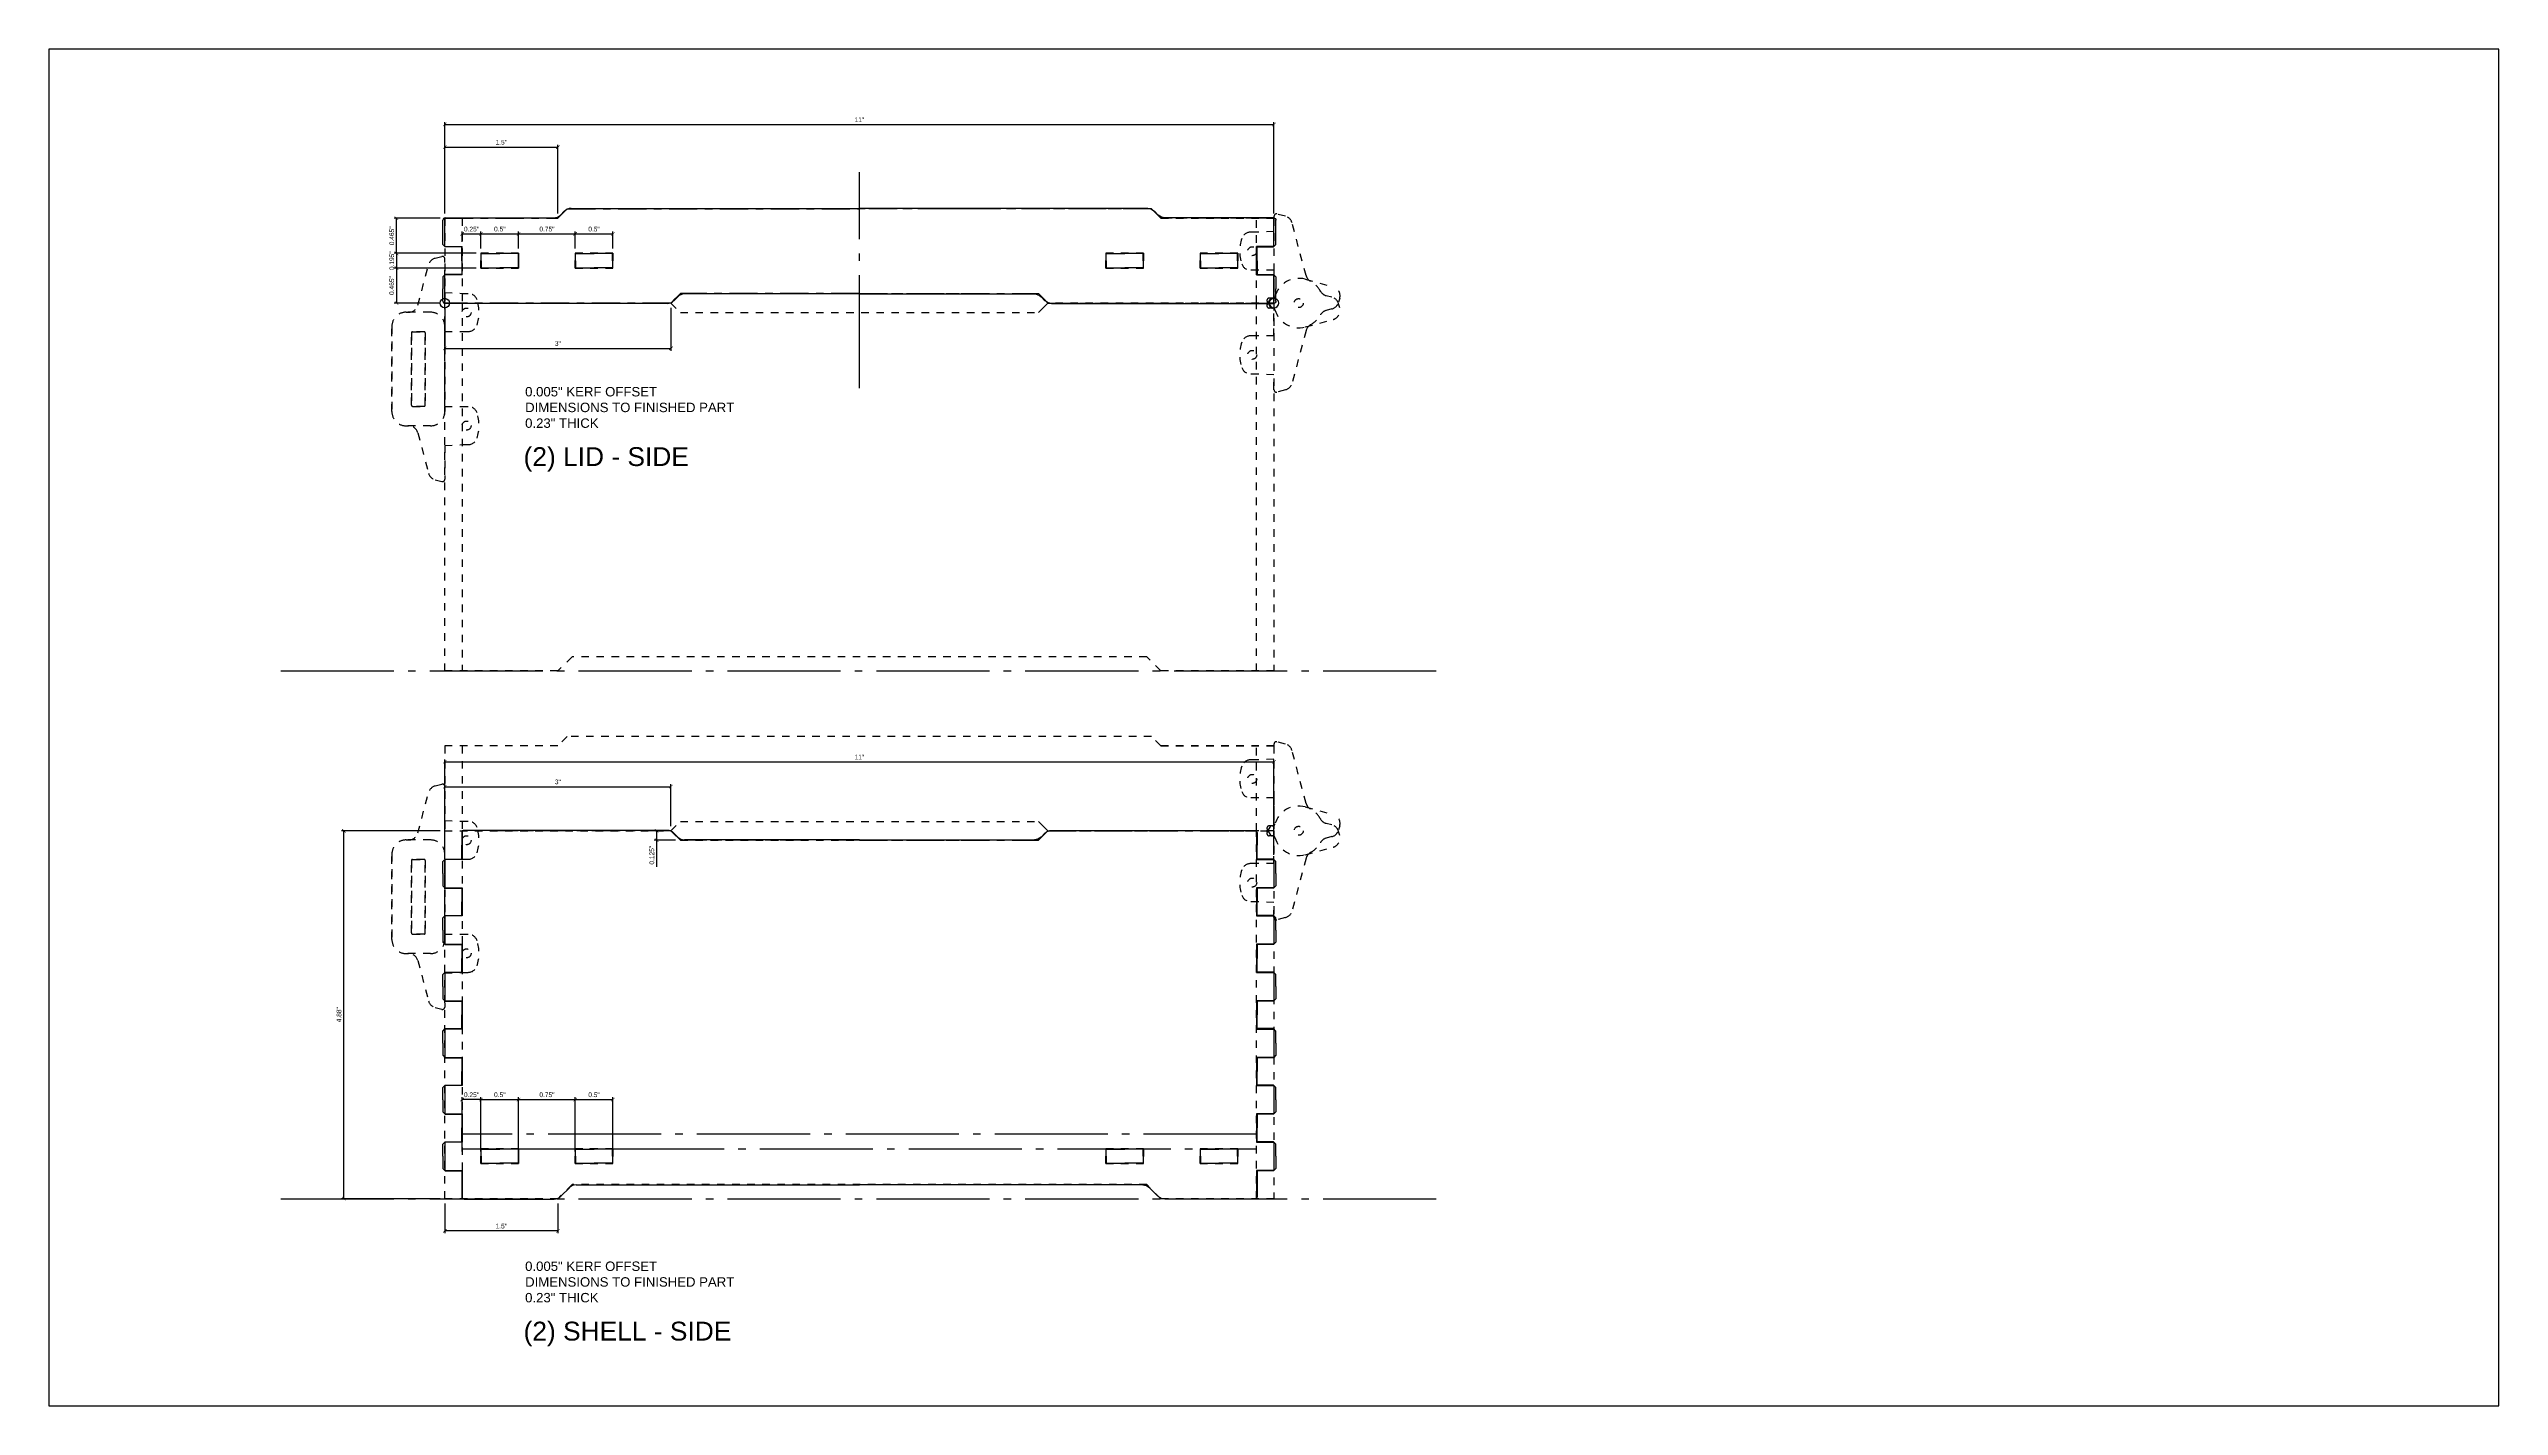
# Model space of a CAD drawing. Header units: inches. Extents: x -248 to 125, y -31 to 166.
# Drawn here: x -4.25 to 28.25, y -3 to 15 of the extents above; entities that cross this region are included whole.
import ezdxf

# ---------------------------------------------------------------- set-up
doc = ezdxf.new("R2010")
doc.units = ezdxf.units.IN
doc.header["$MEASUREMENT"] = 0
doc.linetypes.add('ACAD_ISO04W100', pattern=[30, 24, -3, 0, -3])
doc.linetypes.add('ACAD_ISO07W100', pattern=[3, 0, -3])
doc.layers.get('Defpoints').update_dxf_attribs({"color": 30})
doc.layers.add('ANNO', color=6, linetype='Continuous', lineweight=0)
doc.layers.add('CUT', color=1, linetype='Continuous')
doc.styles.get("Standard").update_dxf_attribs({"font": 'arial.ttf'})
doc.dimstyles.get("Standard").update_dxf_attribs({"dimtxt": 0.0625, "dimasz": 0.046875, "dimexe": 0.03125, "dimexo": 0.0625, "dimgap": 0.03125, "dimtad": 1, "dimdec": 4, "dimdsep": 46, "dimtxsty": 'Standard', "dimblk": 'ARCHTICK', "dimcen": 0.09, "dimadec": 0, "dimazin": 0, "dimtfac": 1, "dimtdec": 4, "dimtofl": 0, "dimtmove": 0, "dimatfit": 3, "dimldrblk": 'DOT', "dimfxl": 1, "dimtolj": 1, "dimtzin": 0, "dimarcsym": 0})

# ---------------------------------------------------------------- blocks, each defined once
blk = doc.blocks.new('Elev_Side_Guidelines')
at = {"layer": 'Defpoints', "linetype": 'ACAD_ISO07W100', "ltscale": 0.015625}
for p, q in [((5.273, 5.821), (5.191, 5.821)), ((5.5, 5.83), (5.263, 5.821)), ((-5.5, 5.018), (-5.5, 5.468)), ((5.273, 5.315), (5.191, 5.315)), ((5.5, 5.315), (5.263, 5.315)), ((-5.5, 5.018), (-5.263, 5.008)), ((-5.273, 5.008), (-5.191, 5.008)), ((-2.5, 4.88), (-2.438, 4.943)), ((2.52, 4.88), (5.5, 4.88)), ((-5.5, 4.502), (-5.263, 4.502)), ((-5.273, 4.502), (-5.191, 4.502)), ((5.273, 4.445), (5.191, 4.445)), ((5.5, 4.445), (5.263, 4.445)), ((5.273, 3.939), (5.191, 3.939)), ((5.5, 3.93), (5.263, 3.939)), ((-5.5, 3.508), (-5.263, 3.508)), ((-5.273, 3.508), (-5.191, 3.508)), ((-5.5, 2.992), (-5.263, 3.002)), ((-5.5, 2.992), (-5.5, 2.542)), ((-5.273, 3.002), (-5.191, 3.002))]:
    blk.add_line(p, q, dxfattribs=at)
for points in [[(4, 6.005), (5.5, 6.005), (4, 6.005), (3.875, 6.13), (-3.875, 6.13), (-4, 6.005), (-5.5, 6.005), (-5.5, 4.88)], [(5.5, 6.005), (5.5, 4.88), (2.52, 4.88), (5.5, 4.88), (5.5, 0), (4, 0), (3.812, 0.187), (-3.812, 0.187), (-4, 0), (-5.5, 0), (-5.5, 4.88), (-2.5, 4.88), (-2.375, 5.005), (2.375, 5.005), (2.5, 4.88), (2.438, 4.943)], [(-5.27, 6.005), (-5.27, 4.88), (-5.27, 0)], [(5.27, 0), (5.27, 4.88), (5.27, 6.005)], [(-2.438, 4.818), (-2.5, 4.88), (-2.375, 4.755), (2.375, 4.755), (2.5, 4.88), (2.438, 4.818)]]:
    blk.add_lwpolyline(points, dxfattribs=at)
for points in [[(5.5, 5.318), (5.5, 4.946), (5.437, 4.946, 0.57735), (5.41, 4.899), (5.449, 4.83, 0.267949), (5.476, 4.814), (5.482, 4.814, -0.336424), (5.512, 4.792, 0.411031), (5.913, 4.563), (6.283, 4.662, 0.414214), (6.372, 4.816), (6.357, 4.869, 0.267949), (6.269, 4.958), (6.192, 4.978, -0.203798), (6.115, 5.039, 0.141217), (5.987, 5.167, -0.203798), (5.926, 5.244), (5.739, 5.943, 0.267949), (5.651, 6.031), (5.539, 6.061, 0.493145), (5.5, 6.031), (5.5, 5.83)], [(-5.5, 4.502), (-5.5, 3.44, -0.414214), (-5.688, 3.252), (-6.014, 3.252, -0.414214), (-6.201, 3.44), (-6.201, 4.571, -0.414214), (-6.014, 4.758), (-5.979, 4.758, 0.339454), (-5.858, 4.851), (-5.715, 5.387, -0.267949), (-5.626, 5.475), (-5.539, 5.498)], [(5.5, 4.442), (5.5, 4.814), (5.437, 4.814, -0.57735), (5.41, 4.861), (5.449, 4.93, -0.267949), (5.476, 4.946), (5.482, 4.946, 0.336424), (5.512, 4.968, -0.411031), (5.913, 5.197), (6.283, 5.098, -0.414214), (6.372, 4.944), (6.357, 4.891, -0.267949), (6.269, 4.802), (6.192, 4.782, 0.203798), (6.115, 4.721, -0.141217), (5.987, 4.593, 0.203798), (5.926, 4.516), (5.739, 3.817, -0.267949), (5.651, 3.729), (5.539, 3.699, -0.493145), (5.5, 3.729), (5.5, 3.93)], [(-5.5, 3.508), (-5.5, 4.571, 0.414214), (-5.688, 4.758), (-6.014, 4.758, 0.414214), (-6.201, 4.571), (-6.201, 3.44, 0.414214), (-6.014, 3.252), (-5.979, 3.252, -0.339454), (-5.858, 3.159), (-5.715, 2.623, 0.267949), (-5.626, 2.535), (-5.539, 2.512)]]:
    blk.add_lwpolyline(points, format="xyb", dxfattribs=at)
for points in [[(-5.943, 4.484), (-5.943, 3.526, 0.414214), (-5.927, 3.51), (-5.774, 3.51, 0.414214), (-5.758, 3.526), (-5.758, 4.484, 0.414214), (-5.774, 4.5), (-5.927, 4.5, 0.414214)], [(-5.943, 3.526), (-5.943, 4.484, -0.414214), (-5.927, 4.5), (-5.774, 4.5, -0.414214), (-5.758, 4.484), (-5.758, 3.526, -0.414214), (-5.774, 3.51), (-5.927, 3.51, -0.414214)]]:
    blk.add_lwpolyline(points, format="xyb", close=True, dxfattribs=at)
for centre in [(5.211, 5.568), (5.828, 4.88), (5.828, 4.88), (-5.211, 4.755), (5.211, 4.193), (-5.211, 3.255)]:
    blk.add_circle(centre, 0.0595, dxfattribs=at)
for centre, radius, start, end in [((5.576, 5.568), 0.531, 161.6345, 198.3655), ((5.191, 5.696), 0.125, 90, 161.6345), ((-5.531, 5.468), 0.0312, 0, 105), ((5.191, 5.44), 0.125, 198.3655, 270), ((-5.191, 4.883), 0.125, 18.3655, 90), ((-5.576, 4.755), 0.531, 341.6345, 18.3655), ((-5.191, 4.627), 0.125, 270, 341.6345), ((5.576, 4.193), 0.531, 161.6345, 198.3655), ((5.191, 4.32), 0.125, 90, 161.6345), ((5.191, 4.065), 0.125, 198.3655, 270), ((-5.191, 3.383), 0.125, 18.3655, 90), ((-5.576, 3.255), 0.531, 341.6345, 18.3655), ((-5.191, 3.127), 0.125, 270, 341.6345), ((-5.531, 2.542), 0.0312, 255, 0)]:
    blk.add_arc(centre, radius, start, end, dxfattribs=at)
blk = doc.blocks.new('Dovetail_Out_Half')
for p, q in [((0.24, 0.1925), (0.24, 0.375)), ((-0.01, 0.16125), (0.02125, 0.1925)), ((-0.01, 0), (-0.01, 0.16125)), ((0.02125, 0.1925), (0.24, 0.1925))]:
    blk.add_line(p, q)
blk = doc.blocks.new('BraceHole_Quarter')
at = {"layer": 'CUT', "ltscale": 0.003906}
for p, q in [((-0.25, 0.0935), (0, 0.0935)), ((-0.246, 0), (-0.246, 0.0975))]:
    blk.add_line(p, q, dxfattribs=at)
at = {"layer": 'Defpoints', "linetype": 'ACAD_ISO04W100', "ltscale": 0.003906}
for p, q in [((-0.25, -0.0975), (-0.25, 0.0975)), ((-0.25, 0.0975), (0.25, 0.0975)), ((0.25, 0.0975), (0.25, -0.0975)), ((0.25, -0.0975), (-0.25, -0.0975))]:
    blk.add_line(p, q, dxfattribs=at)
blk = doc.blocks.new('BraceHole')
at = {"color": 0}
blk.add_blockref('BraceHole_Quarter', (0, 0), dxfattribs=at)
at = {"color": 0, "xscale": -1}
blk.add_blockref('BraceHole_Quarter', (0, 0), dxfattribs=at)
at = {"color": 0, "xscale": -1, "rotation": 180}
blk.add_blockref('BraceHole_Quarter', (0, 0), dxfattribs=at)
at = {"color": 0, "rotation": 180}
blk.add_blockref('BraceHole_Quarter', (0, 0), dxfattribs=at)
blk = doc.blocks.new('BraceHoles')
at = {"color": 0}
for p in [(0.5, 0), (1.75, 0)]:
    blk.add_blockref('BraceHole', p, dxfattribs=at)
blk = doc.blocks.new('Bottom_Side_Half')
at = {"layer": 'CUT', "ltscale": 0.015625}
for p, q in [((-5.275, 1.735), (-5.275, 1.569)), ((-2.55, 1.766), (-5.244, 1.766)), ((-2.41, 1.678), (-2.461, 1.73)), ((0, 1.641), (-2.321, 1.641)), ((-5.275, -2.931), (-5.275, -3.093)), ((-5.244, -3.124), (-4.05, -3.124)), ((-3.961, -3.087), (-3.847, -2.973)), ((-3.759, -2.936), (0, -2.936))]:
    blk.add_line(p, q, dxfattribs=at)
for centre, radius, start, end in [((-5.244, 1.735), 0.0312, 90, 180), ((-2.55, 1.641), 0.125, 45, 90), ((-2.321, 1.766), 0.125, 225, 270), ((-5.244, -3.093), 0.0312, 180, 270), ((-4.05, -2.999), 0.125, 270, 315), ((-3.759, -3.061), 0.125, 90, 135)]:
    blk.add_arc(centre, radius, start, end, dxfattribs=at)
at = {"layer": 'Defpoints', "linetype": 'ACAD_ISO04W100', "ltscale": 0.015625}
for p, q in [((-2.5, 1.761), (-5.27, 1.761)), ((-2.375, 1.636), (-2.5, 1.761)), ((0, 1.636), (-2.375, 1.636))]:
    blk.add_line(p, q, dxfattribs=at)
blk.add_lwpolyline([(-5.27, 1.761), (-5.27, 1.381), (-5.5, 1.381), (-5.5, 1.006), (-5.27, 1.006), (-5.27, 0.631), (-5.5, 0.631), (-5.5, 0.256), (-5.27, 0.256), (-5.27, -0.119), (-5.5, -0.119), (-5.5, -0.494), (-5.27, -0.494), (-5.27, -0.869), (-5.5, -0.869), (-5.5, -1.244), (-5.27, -1.244), (-5.27, -1.619), (-5.5, -1.619), (-5.5, -1.994), (-5.27, -1.994), (-5.27, -2.369), (-5.5, -2.369), (-5.5, -2.744), (-5.27, -2.744), (-5.27, -3.119)], dxfattribs=at)
blk.add_blockref('BraceHoles', (-5.27, -2.556))
at = {"layer": 'CUT'}
for p in [(-5.515, 1.194), (-5.515, 0.444), (-5.515, -0.306), (-5.515, -1.056), (-5.515, -1.806), (-5.515, -2.556)]:
    blk.add_blockref('Dovetail_Out_Half', p, dxfattribs=at)
at = {"layer": 'CUT', "xscale": -1, "rotation": 180}
for p in [(-5.515, 1.194), (-5.515, 0.444), (-5.515, -0.306), (-5.515, -1.056), (-5.515, -1.806), (-5.515, -2.556)]:
    blk.add_blockref('Dovetail_Out_Half', p, dxfattribs=at)
blk = doc.blocks.new('Bottom_Side_Full')
at = {"color": 1}
blk.add_blockref('Bottom_Side_Half', (0, 0), dxfattribs=at)
at = {"color": 1, "xscale": -1}
blk.add_blockref('Bottom_Side_Half', (0, 0), dxfattribs=at)
blk = doc.blocks.new('Dovetail_Half')
for p, q in [((-0.25, 0.21375), (-0.25, 0.375)), ((-0.25, 0.21375), (-0.21875, 0.1825)), ((0, 0.1825), (-0.21875, 0.1825)), ((0, 0), (0, 0.1825))]:
    blk.add_line(p, q)
blk = doc.blocks.new('Lid_Side_Half')
at = {"layer": 'CUT'}
for p, q in [((-2.756, 5.525), (-2.595, 5.525)), ((-1.845, 5.525), (-1.684, 5.525)), ((-2.787, 2.55), (-2.787, 5.494)), ((-1.652, 5.494), (-1.652, 4.054)), ((-1.616, 3.965), (-1.564, 3.914)), ((-1.527, 3.825), (-1.527, 0)), ((-2.699, 2.41), (-2.751, 2.461)), ((-2.662, 0), (-2.662, 2.321))]:
    blk.add_line(p, q, dxfattribs=at)
for centre, radius, start, end in [((-2.756, 5.494), 0.0312, 90, 180), ((-1.684, 5.494), 0.0312, 0, 90), ((-1.527, 4.054), 0.125, 180, 225), ((-1.652, 3.825), 0.125, 0, 45), ((-2.662, 2.55), 0.125, 180, 225), ((-2.787, 2.321), 0.125, 0, 45)]:
    blk.add_arc(centre, radius, start, end, dxfattribs=at)
at = {"layer": 'Defpoints', "linetype": 'ACAD_ISO04W100', "ltscale": 0.015625}
for p, q in [((-2.782, 2.5), (-2.782, 5.5)), ((-2.782, 5.5), (-2.407, 5.5)), ((-2.407, 5.27), (-2.407, 5.5)), ((-2.407, 5.27), (-2.032, 5.27)), ((-2.032, 5.5), (-2.032, 5.27)), ((-2.032, 5.5), (-1.657, 5.5)), ((-1.657, 5.5), (-1.657, 4)), ((-1.657, 4), (-1.532, 3.875)), ((-1.532, 3.875), (-1.532, 0)), ((-2.657, 2.375), (-2.782, 2.5)), ((-2.657, 0), (-2.657, 2.375))]:
    blk.add_line(p, q, dxfattribs=at)
at = {"layer": 'Defpoints', "linetype": 'ACAD_ISO04W100', "ltscale": 0.0625}
blk.add_line((-3.911, 0), (-1.045, 0), dxfattribs=at)
at = {"layer": 'Defpoints'}
blk.add_circle((-2.782, 5.5), 0.0625, dxfattribs=at)
at = {"xscale": -1, "rotation": 90}
blk.add_blockref('BraceHoles', (-2.22, 5.27), dxfattribs=at)
at = {"layer": 'CUT', "xscale": -1, "rotation": 90}
blk.add_blockref('Dovetail_Half', (-2.22, 5.275), dxfattribs=at)
at = {"layer": 'CUT', "rotation": 270}
blk.add_blockref('Dovetail_Half', (-2.22, 5.275), dxfattribs=at)
blk = doc.blocks.new('Lid_Side')
blk.add_blockref('Lid_Side_Half', (0, 0))
at = {"xscale": -1, "rotation": 180}
blk.add_blockref('Lid_Side_Half', (0, 0), dxfattribs=at)
blk = doc.blocks.new('_ArchTick')
at = {"color": 0, "linetype": 'ByBlock', "const_width": 0.15}
blk.add_lwpolyline([(-0.5, -0.5), (0.5, 0.5)], dxfattribs=at)
blk = doc.blocks.new('*D1253')
at = {"layer": 'ANNO', "color": 0, "lineweight": -2, "transparency": 16777216}
for p, q in [((1.23, 0.375), (1.23, 1.096)), ((1.48, 1.065), (1.23, 1.065)), ((1.48, 0.375), (1.48, 1.096))]:
    blk.add_line(p, q, dxfattribs=at)
at = {"layer": 'Defpoints', "color": 0, "transparency": 16777216}
for p in [(1.23, 1.065), (1.23, 0.312), (1.48, 0.312)]:
    blk.add_point(p, dxfattribs=at)
at = {"layer": 'ANNO', "color": 0, "lineweight": -2, "transparency": 16777216, "xscale": 0.046875, "yscale": 0.046875, "zscale": 0.046875, "rotation": 180}
blk.add_blockref('_ArchTick', (1.23, 1.065), dxfattribs=at)
at = {"layer": 'ANNO', "color": 0, "lineweight": -2, "transparency": 16777216, "xscale": 0.046875, "yscale": 0.046875, "zscale": 0.046875}
blk.add_blockref('_ArchTick', (1.48, 1.065), dxfattribs=at)
at = {"layer": 'ANNO', "color": 0, "transparency": 16777216, "insert": (1.355, 1.128), "char_height": 0.0625, "attachment_point": 5}
blk.add_mtext('\\A1;0.25"', dxfattribs=at)
blk = doc.blocks.new('_Dot')
at = {"color": 0, "linetype": 'ByBlock', "lineweight": -2}
blk.add_line((-0.5, 0), (-1, 0), dxfattribs=at)
at = {"color": 0, "linetype": 'ByBlock', "const_width": 0.5}
blk.add_lwpolyline([(-0.25, 0, 1), (0.25, 0, 1)], format="xyb", close=True, dxfattribs=at)
blk = doc.blocks.new('*D1254')
at = {"layer": 'ANNO', "color": 0, "lineweight": -2, "transparency": 16777216}
for p, q in [((1.48, 0.375), (1.48, 1.096)), ((1.48, 1.065), (1.98, 1.065)), ((1.98, 0.375), (1.98, 1.096))]:
    blk.add_line(p, q, dxfattribs=at)
at = {"layer": 'Defpoints', "color": 0, "transparency": 16777216}
for p in [(1.98, 1.065), (1.48, 0.312), (1.98, 0.312)]:
    blk.add_point(p, dxfattribs=at)
at = {"layer": 'ANNO', "color": 0, "lineweight": -2, "transparency": 16777216, "xscale": 0.046875, "yscale": 0.046875, "zscale": 0.046875, "rotation": 180}
blk.add_blockref('_ArchTick', (1.48, 1.065), dxfattribs=at)
at = {"layer": 'ANNO', "color": 0, "lineweight": -2, "transparency": 16777216, "xscale": 0.046875, "yscale": 0.046875, "zscale": 0.046875}
blk.add_blockref('_ArchTick', (1.98, 1.065), dxfattribs=at)
at = {"layer": 'ANNO', "color": 0, "transparency": 16777216, "insert": (1.73, 1.128), "char_height": 0.0625, "attachment_point": 5}
blk.add_mtext('\\A1;0.5"', dxfattribs=at)
blk = doc.blocks.new('*D1255')
at = {"layer": 'ANNO', "color": 0, "lineweight": -2, "transparency": 16777216}
for p, q in [((1.98, 0.375), (1.98, 1.096)), ((1.98, 1.065), (2.73, 1.065)), ((2.73, 0.375), (2.73, 1.096))]:
    blk.add_line(p, q, dxfattribs=at)
at = {"layer": 'Defpoints', "color": 0, "transparency": 16777216}
for p in [(2.73, 1.065), (1.98, 0.312), (2.73, 0.312)]:
    blk.add_point(p, dxfattribs=at)
at = {"layer": 'ANNO', "color": 0, "lineweight": -2, "transparency": 16777216, "xscale": 0.046875, "yscale": 0.046875, "zscale": 0.046875, "rotation": 180}
blk.add_blockref('_ArchTick', (1.98, 1.065), dxfattribs=at)
at = {"layer": 'ANNO', "color": 0, "lineweight": -2, "transparency": 16777216, "xscale": 0.046875, "yscale": 0.046875, "zscale": 0.046875}
blk.add_blockref('_ArchTick', (2.73, 1.065), dxfattribs=at)
at = {"layer": 'ANNO', "color": 0, "transparency": 16777216, "insert": (2.355, 1.128), "char_height": 0.0625, "attachment_point": 5}
blk.add_mtext('\\A1;0.75"', dxfattribs=at)
blk = doc.blocks.new('*D1256')
at = {"layer": 'ANNO', "color": 0, "lineweight": -2, "transparency": 16777216}
for p, q in [((2.73, 0.375), (2.73, 1.096)), ((2.73, 1.065), (3.23, 1.065)), ((3.23, 0.375), (3.23, 1.096))]:
    blk.add_line(p, q, dxfattribs=at)
at = {"layer": 'Defpoints', "color": 0, "transparency": 16777216}
for p in [(3.23, 1.065), (2.73, 0.312), (3.23, 0.312)]:
    blk.add_point(p, dxfattribs=at)
at = {"layer": 'ANNO', "color": 0, "lineweight": -2, "transparency": 16777216, "xscale": 0.046875, "yscale": 0.046875, "zscale": 0.046875, "rotation": 180}
blk.add_blockref('_ArchTick', (2.73, 1.065), dxfattribs=at)
at = {"layer": 'ANNO', "color": 0, "lineweight": -2, "transparency": 16777216, "xscale": 0.046875, "yscale": 0.046875, "zscale": 0.046875}
blk.add_blockref('_ArchTick', (3.23, 1.065), dxfattribs=at)
at = {"layer": 'ANNO', "color": 0, "transparency": 16777216, "insert": (2.98, 1.128), "char_height": 0.0625, "attachment_point": 5}
blk.add_mtext('\\A1;0.5"', dxfattribs=at)
blk = doc.blocks.new('*D1257')
at = {"layer": 'ANNO', "color": 0, "lineweight": -2, "transparency": 16777216}
for p, q in [((1, 4.692), (1, 5.247)), ((1, 5.215), (4, 5.215)), ((4, 4.692), (4, 5.247))]:
    blk.add_line(p, q, dxfattribs=at)
at = {"layer": 'Defpoints', "color": 0, "transparency": 16777216}
for p in [(4, 5.215), (1, 4.63), (4, 4.63)]:
    blk.add_point(p, dxfattribs=at)
at = {"layer": 'ANNO', "color": 0, "lineweight": -2, "transparency": 16777216, "xscale": 0.046875, "yscale": 0.046875, "zscale": 0.046875, "rotation": 180}
blk.add_blockref('_ArchTick', (1, 5.215), dxfattribs=at)
at = {"layer": 'ANNO', "color": 0, "lineweight": -2, "transparency": 16777216, "xscale": 0.046875, "yscale": 0.046875, "zscale": 0.046875}
blk.add_blockref('_ArchTick', (4, 5.215), dxfattribs=at)
at = {"layer": 'ANNO', "color": 0, "transparency": 16777216, "insert": (2.5, 5.278), "char_height": 0.0625, "attachment_point": 5}
blk.add_mtext('\\A1;3"', dxfattribs=at)
blk = doc.blocks.new('*D1258')
at = {"layer": 'ANNO', "color": 0, "lineweight": -2, "transparency": 16777216}
for p, q in [((3.937, 4.63), (3.778, 4.63)), ((3.81, 4.63), (3.81, 4.505)), ((4.062, 4.505), (3.778, 4.505)), ((3.81, 4.505), (3.81, 4.154))]:
    blk.add_line(p, q, dxfattribs=at)
at = {"layer": 'Defpoints', "color": 0, "transparency": 16777216}
for p in [(4, 4.63), (3.81, 4.505), (4.125, 4.505)]:
    blk.add_point(p, dxfattribs=at)
at = {"layer": 'ANNO', "color": 0, "lineweight": -2, "transparency": 16777216, "xscale": 0.046875, "yscale": 0.046875, "zscale": 0.046875}
for p, rotation in [((3.81, 4.63), 90), ((3.81, 4.505), 270)]:
    blk.add_blockref('_ArchTick', p, dxfattribs=dict(at, rotation=rotation))
at = {"layer": 'ANNO', "color": 0, "transparency": 16777216, "insert": (3.747, 4.306), "char_height": 0.0625, "attachment_point": 5, "rotation": 90}
blk.add_mtext('\\A1;0.125"', dxfattribs=at)
blk = doc.blocks.new('*D1259')
at = {"layer": 'ANNO', "color": 0, "lineweight": -2, "transparency": 16777216}
for p, q in [((0.937, 4.63), (-0.371, 4.63)), ((-0.34, -0.25), (-0.34, 4.63)), ((0.937, -0.25), (-0.371, -0.25))]:
    blk.add_line(p, q, dxfattribs=at)
at = {"layer": 'Defpoints', "color": 0, "transparency": 16777216}
for p in [(-0.34, 4.63), (1, 4.63), (1, -0.25)]:
    blk.add_point(p, dxfattribs=at)
at = {"layer": 'ANNO', "color": 0, "lineweight": -2, "transparency": 16777216, "xscale": 0.046875, "yscale": 0.046875, "zscale": 0.046875}
for p, rotation in [((-0.34, 4.63), 90), ((-0.34, -0.25), 270)]:
    blk.add_blockref('_ArchTick', p, dxfattribs=dict(at, rotation=rotation))
at = {"layer": 'ANNO', "color": 0, "transparency": 16777216, "insert": (-0.403, 2.19), "char_height": 0.0625, "attachment_point": 5, "rotation": 90}
blk.add_mtext('\\A1;4.88"', dxfattribs=at)
blk = doc.blocks.new('*D1260')
at = {"layer": 'ANNO', "color": 0, "lineweight": -2, "transparency": 16777216}
for p, q in [((1.23, 12.442), (1.23, 12.579)), ((1.23, 12.548), (1.48, 12.548)), ((1.48, 12.352), (1.48, 12.579))]:
    blk.add_line(p, q, dxfattribs=at)
at = {"layer": 'Defpoints', "color": 0, "transparency": 16777216}
for p in [(1.23, 12.38), (1.48, 12.548), (1.48, 12.29)]:
    blk.add_point(p, dxfattribs=at)
at = {"layer": 'ANNO', "color": 0, "lineweight": -2, "transparency": 16777216, "xscale": 0.046875, "yscale": 0.046875, "zscale": 0.046875, "rotation": 180}
blk.add_blockref('_ArchTick', (1.23, 12.548), dxfattribs=at)
at = {"layer": 'ANNO', "color": 0, "lineweight": -2, "transparency": 16777216, "xscale": 0.046875, "yscale": 0.046875, "zscale": 0.046875}
blk.add_blockref('_ArchTick', (1.48, 12.548), dxfattribs=at)
at = {"layer": 'ANNO', "color": 0, "transparency": 16777216, "insert": (1.355, 12.611), "char_height": 0.0625, "attachment_point": 5}
blk.add_mtext('\\A1;0.25"', dxfattribs=at)
blk = doc.blocks.new('*D1261')
at = {"layer": 'ANNO', "color": 0, "lineweight": -2, "transparency": 16777216}
for p, q in [((1.48, 12.352), (1.48, 12.579)), ((1.48, 12.548), (1.98, 12.548)), ((1.98, 12.352), (1.98, 12.579))]:
    blk.add_line(p, q, dxfattribs=at)
at = {"layer": 'Defpoints', "color": 0, "transparency": 16777216}
for p in [(1.98, 12.548), (1.48, 12.29), (1.98, 12.29)]:
    blk.add_point(p, dxfattribs=at)
at = {"layer": 'ANNO', "color": 0, "lineweight": -2, "transparency": 16777216, "xscale": 0.046875, "yscale": 0.046875, "zscale": 0.046875, "rotation": 180}
blk.add_blockref('_ArchTick', (1.48, 12.548), dxfattribs=at)
at = {"layer": 'ANNO', "color": 0, "lineweight": -2, "transparency": 16777216, "xscale": 0.046875, "yscale": 0.046875, "zscale": 0.046875}
blk.add_blockref('_ArchTick', (1.98, 12.548), dxfattribs=at)
at = {"layer": 'ANNO', "color": 0, "transparency": 16777216, "insert": (1.73, 12.611), "char_height": 0.0625, "attachment_point": 5}
blk.add_mtext('\\A1;0.5"', dxfattribs=at)
blk = doc.blocks.new('*D1262')
at = {"layer": 'ANNO', "color": 0, "lineweight": -2, "transparency": 16777216}
for p, q in [((1.98, 12.352), (1.98, 12.579)), ((1.98, 12.548), (2.73, 12.548)), ((2.73, 12.352), (2.73, 12.579))]:
    blk.add_line(p, q, dxfattribs=at)
at = {"layer": 'Defpoints', "color": 0, "transparency": 16777216}
for p in [(2.73, 12.548), (1.98, 12.29), (2.73, 12.29)]:
    blk.add_point(p, dxfattribs=at)
at = {"layer": 'ANNO', "color": 0, "lineweight": -2, "transparency": 16777216, "xscale": 0.046875, "yscale": 0.046875, "zscale": 0.046875, "rotation": 180}
blk.add_blockref('_ArchTick', (1.98, 12.548), dxfattribs=at)
at = {"layer": 'ANNO', "color": 0, "lineweight": -2, "transparency": 16777216, "xscale": 0.046875, "yscale": 0.046875, "zscale": 0.046875}
blk.add_blockref('_ArchTick', (2.73, 12.548), dxfattribs=at)
at = {"layer": 'ANNO', "color": 0, "transparency": 16777216, "insert": (2.355, 12.611), "char_height": 0.0625, "attachment_point": 5}
blk.add_mtext('\\A1;0.75"', dxfattribs=at)
blk = doc.blocks.new('*D1263')
at = {"layer": 'ANNO', "color": 0, "lineweight": -2, "transparency": 16777216}
for p, q in [((2.73, 12.352), (2.73, 12.579)), ((2.73, 12.548), (3.23, 12.548)), ((3.23, 12.352), (3.23, 12.579))]:
    blk.add_line(p, q, dxfattribs=at)
at = {"layer": 'Defpoints', "color": 0, "transparency": 16777216}
for p in [(3.23, 12.548), (2.73, 12.29), (3.23, 12.29)]:
    blk.add_point(p, dxfattribs=at)
at = {"layer": 'ANNO', "color": 0, "lineweight": -2, "transparency": 16777216, "xscale": 0.046875, "yscale": 0.046875, "zscale": 0.046875, "rotation": 180}
blk.add_blockref('_ArchTick', (2.73, 12.548), dxfattribs=at)
at = {"layer": 'ANNO', "color": 0, "lineweight": -2, "transparency": 16777216, "xscale": 0.046875, "yscale": 0.046875, "zscale": 0.046875}
blk.add_blockref('_ArchTick', (3.23, 12.548), dxfattribs=at)
at = {"layer": 'ANNO', "color": 0, "transparency": 16777216, "insert": (2.98, 12.611), "char_height": 0.0625, "attachment_point": 5}
blk.add_mtext('\\A1;0.5"', dxfattribs=at)
blk = doc.blocks.new('*D1264')
at = {"layer": 'ANNO', "color": 0, "lineweight": -2, "transparency": 16777216}
for p, q in [((1.417, 12.29), (0.328, 12.29)), ((1.417, 12.095), (0.328, 12.095)), ((0.36, 12.29), (0.36, 12.095))]:
    blk.add_line(p, q, dxfattribs=at)
at = {"layer": 'Defpoints', "color": 0, "transparency": 16777216}
for p in [(0.36, 12.095), (1.48, 12.29), (1.48, 12.095)]:
    blk.add_point(p, dxfattribs=at)
at = {"layer": 'ANNO', "color": 0, "lineweight": -2, "transparency": 16777216, "xscale": 0.046875, "yscale": 0.046875, "zscale": 0.046875}
for p, rotation in [((0.36, 12.29), 90), ((0.36, 12.095), 270)]:
    blk.add_blockref('_ArchTick', p, dxfattribs=dict(at, rotation=rotation))
at = {"layer": 'ANNO', "color": 0, "transparency": 16777216, "insert": (0.297, 12.192), "char_height": 0.0625, "attachment_point": 5, "rotation": 90}
blk.add_mtext('\\A1;0.195"', dxfattribs=at)
blk = doc.blocks.new('*D1265')
at = {"layer": 'ANNO', "color": 0, "lineweight": -2, "transparency": 16777216}
for p, q in [((0.937, 12.755), (0.328, 12.755)), ((0.36, 12.29), (0.36, 12.755)), ((1.417, 12.29), (0.328, 12.29))]:
    blk.add_line(p, q, dxfattribs=at)
at = {"layer": 'Defpoints', "color": 0, "transparency": 16777216}
for p in [(0.36, 12.755), (1, 12.755), (1.48, 12.29)]:
    blk.add_point(p, dxfattribs=at)
at = {"layer": 'ANNO', "color": 0, "lineweight": -2, "transparency": 16777216, "xscale": 0.046875, "yscale": 0.046875, "zscale": 0.046875}
for p, rotation in [((0.36, 12.755), 90), ((0.36, 12.29), 270)]:
    blk.add_blockref('_ArchTick', p, dxfattribs=dict(at, rotation=rotation))
at = {"layer": 'ANNO', "color": 0, "transparency": 16777216, "insert": (0.297, 12.522), "char_height": 0.0625, "attachment_point": 5, "rotation": 90}
blk.add_mtext('\\A1;0.465"', dxfattribs=at)
blk = doc.blocks.new('*D1266')
at = {"layer": 'ANNO', "color": 0, "lineweight": -2, "transparency": 16777216}
for p, q in [((1.417, 12.095), (0.328, 12.095)), ((0.36, 12.095), (0.36, 11.63)), ((0.937, 11.63), (0.328, 11.63))]:
    blk.add_line(p, q, dxfattribs=at)
at = {"layer": 'Defpoints', "color": 0, "transparency": 16777216}
for p in [(1.48, 12.095), (0.36, 11.63), (1, 11.63)]:
    blk.add_point(p, dxfattribs=at)
at = {"layer": 'ANNO', "color": 0, "lineweight": -2, "transparency": 16777216, "xscale": 0.046875, "yscale": 0.046875, "zscale": 0.046875}
for p, rotation in [((0.36, 12.095), 90), ((0.36, 11.63), 270)]:
    blk.add_blockref('_ArchTick', p, dxfattribs=dict(at, rotation=rotation))
at = {"layer": 'ANNO', "color": 0, "transparency": 16777216, "insert": (0.297, 11.862), "char_height": 0.0625, "attachment_point": 5, "rotation": 90}
blk.add_mtext('\\A1;0.465"', dxfattribs=at)
blk = doc.blocks.new('*D1267')
at = {"layer": 'ANNO', "color": 0, "lineweight": -2, "transparency": 16777216}
for p, q in [((1, 11.567), (1, 10.998)), ((4, 11.567), (4, 10.998)), ((1, 11.029), (4, 11.029))]:
    blk.add_line(p, q, dxfattribs=at)
at = {"layer": 'Defpoints', "color": 0, "transparency": 16777216}
for p in [(1, 11.63), (4, 11.63), (4, 11.029)]:
    blk.add_point(p, dxfattribs=at)
at = {"layer": 'ANNO', "color": 0, "lineweight": -2, "transparency": 16777216, "xscale": 0.046875, "yscale": 0.046875, "zscale": 0.046875, "rotation": 180}
blk.add_blockref('_ArchTick', (1, 11.029), dxfattribs=at)
at = {"layer": 'ANNO', "color": 0, "lineweight": -2, "transparency": 16777216, "xscale": 0.046875, "yscale": 0.046875, "zscale": 0.046875}
blk.add_blockref('_ArchTick', (4, 11.029), dxfattribs=at)
at = {"layer": 'ANNO', "color": 0, "transparency": 16777216, "insert": (2.5, 11.092), "char_height": 0.0625, "attachment_point": 5}
blk.add_mtext('\\A1;3"', dxfattribs=at)
blk = doc.blocks.new('*D1268')
at = {"layer": 'ANNO', "color": 0, "lineweight": -2, "transparency": 16777216}
for p, q in [((1, 12.817), (1, 14.03)), ((1, 13.999), (12, 13.999)), ((12, 12.817), (12, 14.03))]:
    blk.add_line(p, q, dxfattribs=at)
at = {"layer": 'Defpoints', "color": 0, "transparency": 16777216}
for p in [(12, 13.999), (1, 12.755), (12, 12.755)]:
    blk.add_point(p, dxfattribs=at)
at = {"layer": 'ANNO', "color": 0, "lineweight": -2, "transparency": 16777216, "xscale": 0.046875, "yscale": 0.046875, "zscale": 0.046875, "rotation": 180}
blk.add_blockref('_ArchTick', (1, 13.999), dxfattribs=at)
at = {"layer": 'ANNO', "color": 0, "lineweight": -2, "transparency": 16777216, "xscale": 0.046875, "yscale": 0.046875, "zscale": 0.046875}
blk.add_blockref('_ArchTick', (12, 13.999), dxfattribs=at)
at = {"layer": 'ANNO', "color": 0, "transparency": 16777216, "insert": (6.5, 14.061), "char_height": 0.0625, "attachment_point": 5}
blk.add_mtext('\\A1;11"', dxfattribs=at)
blk = doc.blocks.new('*D1269')
at = {"layer": 'ANNO', "color": 0, "lineweight": -2, "transparency": 16777216}
for p, q in [((1, 4.312), (1, 5.576)), ((1, 5.545), (12, 5.545)), ((12, 4.312), (12, 5.576))]:
    blk.add_line(p, q, dxfattribs=at)
at = {"layer": 'Defpoints', "color": 0, "transparency": 16777216}
for p in [(12, 5.545), (1, 4.25), (12, 4.25)]:
    blk.add_point(p, dxfattribs=at)
at = {"layer": 'ANNO', "color": 0, "lineweight": -2, "transparency": 16777216, "xscale": 0.046875, "yscale": 0.046875, "zscale": 0.046875, "rotation": 180}
blk.add_blockref('_ArchTick', (1, 5.545), dxfattribs=at)
at = {"layer": 'ANNO', "color": 0, "lineweight": -2, "transparency": 16777216, "xscale": 0.046875, "yscale": 0.046875, "zscale": 0.046875}
blk.add_blockref('_ArchTick', (12, 5.545), dxfattribs=at)
at = {"layer": 'ANNO', "color": 0, "transparency": 16777216, "insert": (6.5, 5.608), "char_height": 0.0625, "attachment_point": 5}
blk.add_mtext('\\A1;11"', dxfattribs=at)
blk = doc.blocks.new('*D1270')
at = {"layer": 'ANNO', "color": 0, "lineweight": -2, "transparency": 16777216}
for p, q in [((1, 12.817), (1, 13.73)), ((1, 13.698), (2.5, 13.698)), ((2.5, 12.817), (2.5, 13.73))]:
    blk.add_line(p, q, dxfattribs=at)
at = {"layer": 'Defpoints', "color": 0, "transparency": 16777216}
for p in [(2.5, 13.698), (1, 12.755), (2.5, 12.755)]:
    blk.add_point(p, dxfattribs=at)
at = {"layer": 'ANNO', "color": 0, "lineweight": -2, "transparency": 16777216, "xscale": 0.046875, "yscale": 0.046875, "zscale": 0.046875, "rotation": 180}
blk.add_blockref('_ArchTick', (1, 13.698), dxfattribs=at)
at = {"layer": 'ANNO', "color": 0, "lineweight": -2, "transparency": 16777216, "xscale": 0.046875, "yscale": 0.046875, "zscale": 0.046875}
blk.add_blockref('_ArchTick', (2.5, 13.698), dxfattribs=at)
at = {"layer": 'ANNO', "color": 0, "transparency": 16777216, "insert": (1.75, 13.762), "char_height": 0.0625, "attachment_point": 5}
blk.add_mtext('\\A1;1.5"', dxfattribs=at)
blk = doc.blocks.new('*D1271')
at = {"layer": 'ANNO', "color": 0, "lineweight": -2, "transparency": 16777216}
for p, q in [((1, -0.313), (1, -0.708)), ((2.5, -0.313), (2.5, -0.708)), ((2.5, -0.677), (1, -0.677))]:
    blk.add_line(p, q, dxfattribs=at)
at = {"layer": 'Defpoints', "color": 0, "transparency": 16777216}
for p in [(1, -0.25), (2.5, -0.25), (1, -0.677)]:
    blk.add_point(p, dxfattribs=at)
at = {"layer": 'ANNO', "color": 0, "lineweight": -2, "transparency": 16777216, "xscale": 0.046875, "yscale": 0.046875, "zscale": 0.046875, "rotation": 180}
blk.add_blockref('_ArchTick', (1, -0.677), dxfattribs=at)
at = {"layer": 'ANNO', "color": 0, "lineweight": -2, "transparency": 16777216, "xscale": 0.046875, "yscale": 0.046875, "zscale": 0.046875}
blk.add_blockref('_ArchTick', (2.5, -0.677), dxfattribs=at)
at = {"layer": 'ANNO', "color": 0, "transparency": 16777216, "insert": (1.75, -0.614), "char_height": 0.0625, "attachment_point": 5}
blk.add_mtext('\\A1;1.5"', dxfattribs=at)

msp = doc.modelspace()

# ---------------------------------------------------------------- linework, layer by layer
at = {"layer": 'Defpoints', "linetype": 'ACAD_ISO04W100', "ltscale": 0.0625}
for p, q in [((-1.17411, 6.75), (14.17411, 6.75)), ((-1.17411, -0.25), (14.17411, -0.25))]:
    msp.add_line(p, q, dxfattribs=at)
at = {"layer": 'Defpoints'}
msp.add_lwpolyline([(-4.25, -3), (28.25, -3), (28.25, 15), (-4.25, 15)], close=True, dxfattribs=at)
at = {"layer": 'Defpoints', "linetype": 'ACAD_ISO04W100', "ltscale": 0.0625}
for points in [[(11.77, 0.605), (1.23, 0.605)], [(1.23, 0.41), (11.77, 0.41)]]:
    msp.add_lwpolyline(points, dxfattribs=at)

# ---------------------------------------------------------------- block references
for p in [(6.5, 6.75), (6.5, -0.25)]:
    msp.add_blockref('Elev_Side_Guidelines', p)
at = {"layer": 'CUT', "rotation": 89.99999999999999}
msp.add_blockref('Lid_Side', (6.5, 14.41234), dxfattribs=at)
at = {"layer": 'CUT', "xscale": -1}
msp.add_blockref('Bottom_Side_Full', (6.5, 2.86888), dxfattribs=at)

# ---------------------------------------------------------------- texts
at = {"layer": 'ANNO', "attachment_point": 1}
for s, insert, char_height in [('0.005" KERF OFFSET^JDIMENSIONS TO FINISHED PART\\P0.23" THICK', (2.06589, 10.51662), 0.125), ('(2) LID - SIDE', (2.04542, 9.71837), 0.25), ('0.005" KERF OFFSET^JDIMENSIONS TO FINISHED PART\\P0.23" THICK', (2.06589, -1.08361), 0.125), ('(2) SHELL - SIDE', (2.04542, -1.88186), 0.25)]:
    msp.add_mtext_dynamic_manual_height_columns(s, width=6.5687803, gutter_width=1, heights=[0], dxfattribs=dict(at, insert=insert, char_height=char_height))

# ---------------------------------------------------------------- dimensions: what is measured, and where the dimension line sits
at = {"layer": 'ANNO'}
for base, p1, p2, picture, middle in [((12, 13.9987), (1, 12.755), (12, 12.755), '*D1268', (6.5, 14.06133)), ((2.5, 13.69843), (1, 12.755), (2.5, 12.755), '*D1270', (1.75, 13.76159)), ((1.98, 12.54795), (1.48, 12.29), (1.98, 12.29), '*D1261', (1.73, 12.61111)), ((2.73, 12.54795), (1.98, 12.29), (2.73, 12.29), '*D1262', (2.355, 12.61111)), ((3.23, 12.54795), (2.73, 12.29), (3.23, 12.29), '*D1263', (2.98, 12.61111)), ((4, 11.02926), (1, 11.63), (4, 11.63), '*D1267', (2.5, 11.09244)), ((12, 5.5452), (1, 4.25), (12, 4.25), '*D1269', (6.5, 5.60783)), ((4, 5.2153), (1, 4.63), (4, 4.63), '*D1257', (2.5, 5.27848)), ((1.98, 1.06512), (1.48, 0.3125), (1.98, 0.3125), '*D1254', (1.73, 1.12828)), ((2.73, 1.06512), (1.98, 0.3125), (2.73, 0.3125), '*D1255', (2.355, 1.12828)), ((3.23, 1.06512), (2.73, 0.3125), (3.23, 0.3125), '*D1256', (2.98, 1.12828)), ((1, -0.67674), (2.5, -0.25), (1, -0.25), '*D1271', (1.75, -0.61358))]:
    dim = msp.add_linear_dim(base=base, p1=p1, p2=p2, dimstyle='Standard', override={"dimpost": '"'}, dxfattribs=at)
    dim.commit()
    dim.dimension.update_dxf_attribs({"geometry": picture, "text_midpoint": middle})
for base, p1, p2, picture, middle in [((0.3597, 12.755), (1.48, 12.29), (1, 12.755), '*D1265', (0.29654, 12.5225)), ((0.3597, 11.63), (1.48, 12.095), (1, 11.63), '*D1266', (0.29654, 11.8625)), ((-0.34002, 4.63), (1, -0.25), (1, 4.63), '*D1259', (-0.40318, 2.19)), ((3.80973, 4.505), (4, 4.63), (4.125, 4.505), '*D1258', (3.74657, 4.30599))]:
    dim = msp.add_linear_dim(base=base, p1=p1, p2=p2, angle=90, dimstyle='Standard', override={"dimpost": '"'}, dxfattribs=at)
    dim.commit()
    dim.dimension.update_dxf_attribs({"geometry": picture, "text_midpoint": middle})
for base, p1, p2, picture, middle in [((1.48, 12.54795), (1.23, 12.38), (1.48, 12.29), '*D1260', (1.355, 12.54795)), ((1.23, 1.06512), (1.48, 0.3125), (1.23, 0.3125), '*D1253', (1.355, 1.06512))]:
    dim = msp.add_linear_dim(base=base, p1=p1, p2=p2, dimstyle='Standard', override={"dimpost": '"'}, dxfattribs=at)
    dim.commit()
    dim.dimension.update_dxf_attribs({"geometry": picture, "text_midpoint": middle, "dimtype": 160})
dim = msp.add_linear_dim(base=(0.3597, 12.095), p1=(1.48, 12.29), p2=(1.48, 12.095), angle=90, dimstyle='Standard', override={"dimpost": '"'}, dxfattribs=at)
dim.commit()
dim.dimension.update_dxf_attribs({"geometry": '*D1264', "text_midpoint": (0.3597, 12.1925), "dimtype": 160})

doc.saveas('drawing.dxf')
